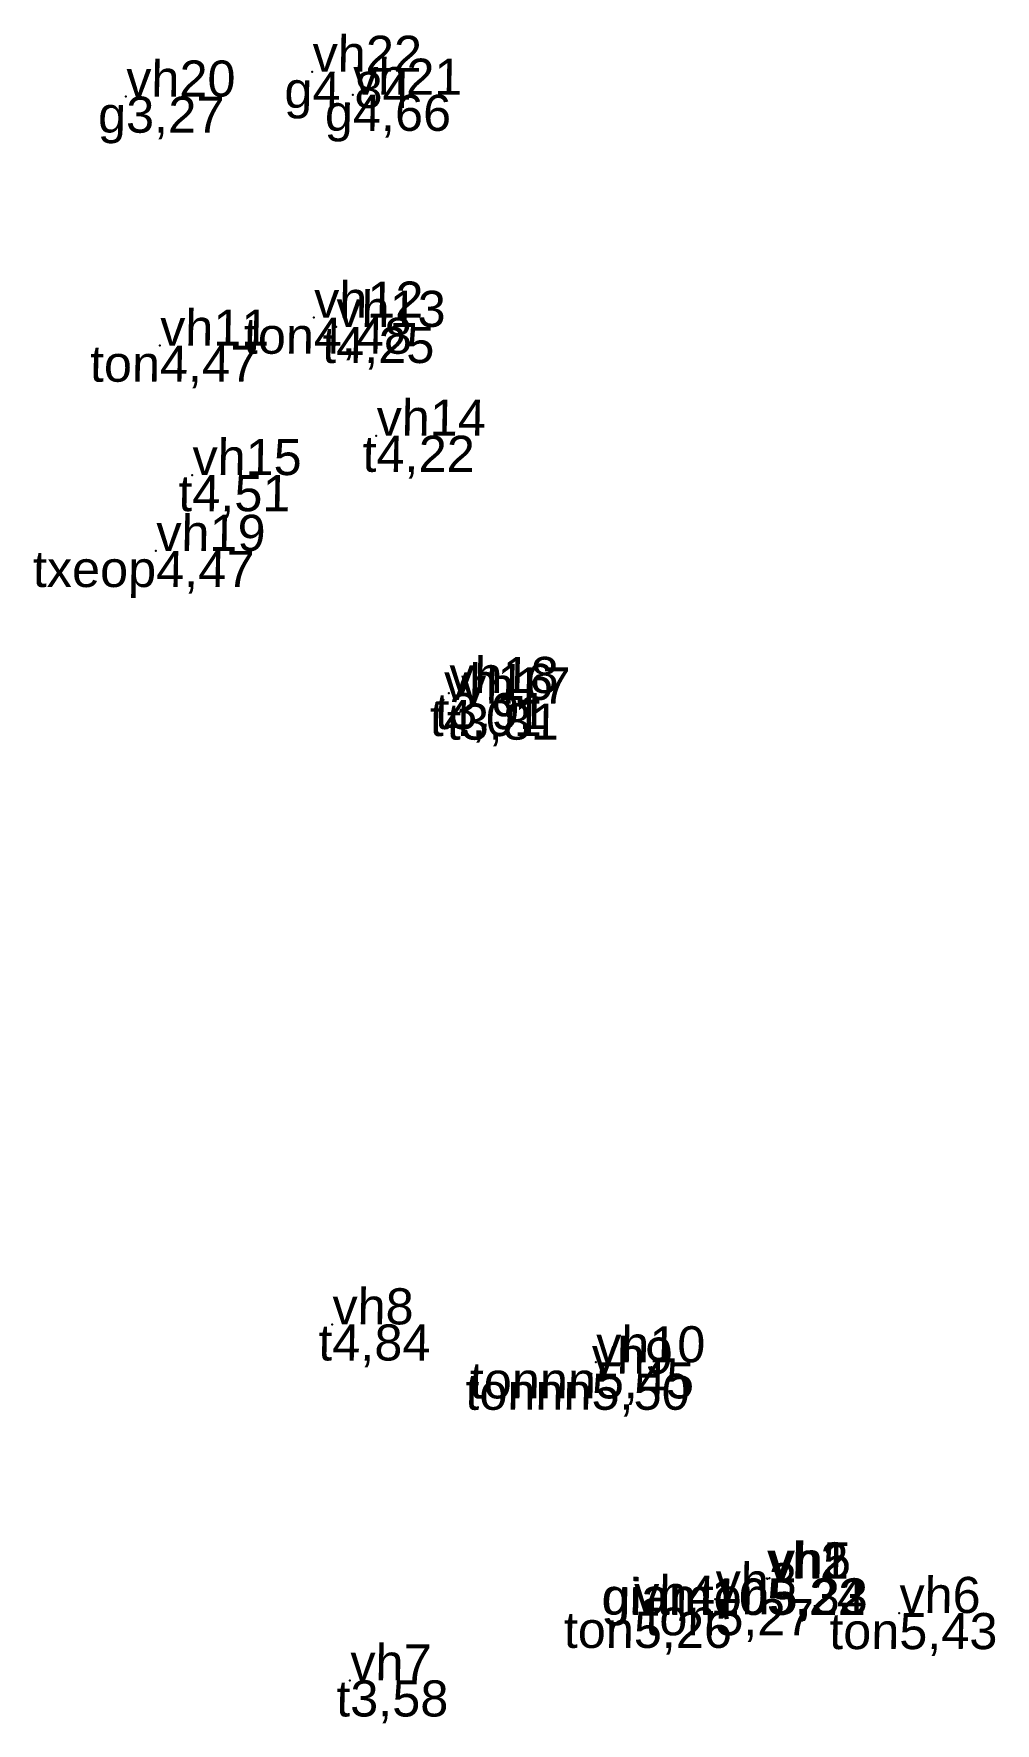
# Model space of a CAD drawing. Header units: metres. Extents: x 584732 to 606137, y 2257469 to 2286410.
# Drawn here: x 592852.36 to 592879, y 2275585.81 to 2275632.59 of the extents above; entities that cross this region are included whole.
import ezdxf
from ezdxf.enums import TextEntityAlignment as Align

# ---------------------------------------------------------------- set-up
doc = ezdxf.new("R2010")
doc.units = ezdxf.units.M
doc.header["$MEASUREMENT"] = 0
for name, color, linetype in [('diem', 2, 'Continuous'), ('Docao', 22, 'Continuous'), ('Madiem', 5, 'Continuous'), ('Tendiem', 7, 'Continuous')]:
    doc.layers.add(name, color=color, linetype=linetype)
doc.styles.add('VnArial', font='txt')

msp = doc.modelspace()

# ---------------------------------------------------------------- texts
at = {"layer": 'Docao', "style": 'VnArial', "oblique": 1}
for s, p in [('4,84', (592860.078, 2275631.535, 4.838)), ('3,27', (592854.916, 2275630.849, 3.267)), ('4,66', (592861.201, 2275630.9, 4.661)), ('4,48', (592860.119, 2275624.728, 4.482)), ('4,25', (592860.739, 2275624.472, 4.252)), ('4,47', (592855.855, 2275623.954, 4.47)), ('4,22', (592861.853, 2275621.459, 4.216)), ('4,51', (592856.751, 2275620.369, 4.51)), ('4,47', (592855.749, 2275618.27, 4.469)), ('3,91', (592863.866, 2275614.335, 3.906)), ('4,01', (592863.718, 2275614.142, 4.005)), ('3,81', (592864.188, 2275614.043, 3.806)), ('4,84', (592860.629, 2275596.853, 4.843)), ('5,45', (592867.931, 2275595.803, 5.445)), ('5,50', (592867.811, 2275595.488, 5.502)), ('5,24', (592872.668, 2275589.818, 5.239)), ('5,22', (592872.693, 2275589.808, 5.215)), ('5,33', (592872.745, 2275589.822, 5.327)), ('5,27', (592871.242, 2275589.245, 5.273)), ('5,26', (592868.983, 2275588.895, 5.255)), ('5,43', (592876.336, 2275588.861, 5.431)), ('3,58', (592861.125, 2275586.996, 3.578))]:
    msp.add_text(s, height=1, dxfattribs=at).set_placement(p, align=Align.TOP_LEFT)
at = {"layer": 'Madiem', "style": 'VnArial', "oblique": 1}
for s, p in [('g', (592860.078, 2275631.535, 4.838)), ('g', (592854.916, 2275630.849, 3.267)), ('g', (592861.201, 2275630.9, 4.661)), ('ton', (592860.119, 2275624.728, 4.482)), ('t', (592860.739, 2275624.472, 4.252)), ('ton', (592855.855, 2275623.954, 4.47)), ('t', (592861.853, 2275621.459, 4.216)), ('t', (592856.751, 2275620.369, 4.51)), ('txeop', (592855.749, 2275618.27, 4.469)), ('t', (592863.866, 2275614.335, 3.906)), ('t', (592863.718, 2275614.142, 4.005)), ('t', (592864.188, 2275614.043, 3.806)), ('t', (592860.629, 2275596.853, 4.843)), ('tonnn', (592867.931, 2275595.803, 5.445)), ('tonnn', (592867.811, 2275595.488, 5.502)), ('giam10', (592872.668, 2275589.818, 5.239)), ('giam10', (592872.693, 2275589.808, 5.215)), ('ton', (592872.745, 2275589.822, 5.327)), ('ton', (592871.242, 2275589.245, 5.273)), ('ton', (592868.983, 2275588.895, 5.255)), ('ton', (592876.336, 2275588.861, 5.431)), ('t', (592861.125, 2275586.996, 3.578))]:
    msp.add_text(s, height=1, dxfattribs=at).set_placement(p, align=Align.TOP_RIGHT)
at = {"layer": 'Tendiem', "style": 'VnArial', "oblique": 1}
for s, p in [('vh22', (592860.078, 2275631.535, 4.838)), ('vh20', (592854.916, 2275630.849, 3.267)), ('vh21', (592861.201, 2275630.9, 4.661)), ('vh12', (592860.119, 2275624.728, 4.482)), ('vh13', (592860.739, 2275624.472, 4.252)), ('vh11', (592855.855, 2275623.954, 4.47)), ('vh14', (592861.853, 2275621.459, 4.216)), ('vh15', (592856.751, 2275620.369, 4.51)), ('vh19', (592855.749, 2275618.27, 4.469)), ('vh16', (592863.718, 2275614.142, 4.005)), ('vh18', (592863.866, 2275614.335, 3.906)), ('vh17', (592864.188, 2275614.043, 3.806)), ('vh8', (592860.629, 2275596.853, 4.843)), ('vh9', (592867.811, 2275595.488, 5.502)), ('vh10', (592867.931, 2275595.803, 5.445)), ('vh2', (592872.668, 2275589.818, 5.239)), ('vh1', (592872.693, 2275589.808, 5.215)), ('vh5', (592872.745, 2275589.822, 5.327)), ('vh4', (592868.983, 2275588.895, 5.255)), ('vh3', (592871.242, 2275589.245, 5.273)), ('vh6', (592876.336, 2275588.861, 5.431)), ('vh7', (592861.125, 2275586.996, 3.578))]:
    msp.add_text(s, height=1, dxfattribs=at).set_placement(p)

# ---------------------------------------------------------------- linework, layer by layer
at = {"layer": 'diem'}
for p in [(592860.078, 2275631.535, 4.838), (592854.916, 2275630.849, 3.267), (592861.201, 2275630.9, 4.661), (592860.119, 2275624.728, 4.482), (592860.739, 2275624.472, 4.252), (592855.855, 2275623.954, 4.47), (592861.853, 2275621.459, 4.216), (592856.751, 2275620.369, 4.51), (592855.749, 2275618.27, 4.469), (592863.866, 2275614.335, 3.906), (592863.718, 2275614.142, 4.005), (592864.188, 2275614.043, 3.806), (592860.629, 2275596.853, 4.843), (592867.931, 2275595.803, 5.445), (592867.811, 2275595.488, 5.502), (592872.668, 2275589.818, 5.239), (592872.693, 2275589.808, 5.215), (592872.745, 2275589.822, 5.327), (592871.242, 2275589.245, 5.273), (592868.983, 2275588.895, 5.255), (592876.336, 2275588.861, 5.431), (592861.125, 2275586.996, 3.578)]:
    msp.add_point(p, dxfattribs=at)

msp.set_redraw_order([(e.dxf.handle, doc.entitydb.next_handle()) for e in msp.query("TEXT MTEXT ATTDEF DIMENSION ARC_DIMENSION")])  # texts and dimensions are drawn at this point

doc.saveas('drawing.dxf')
